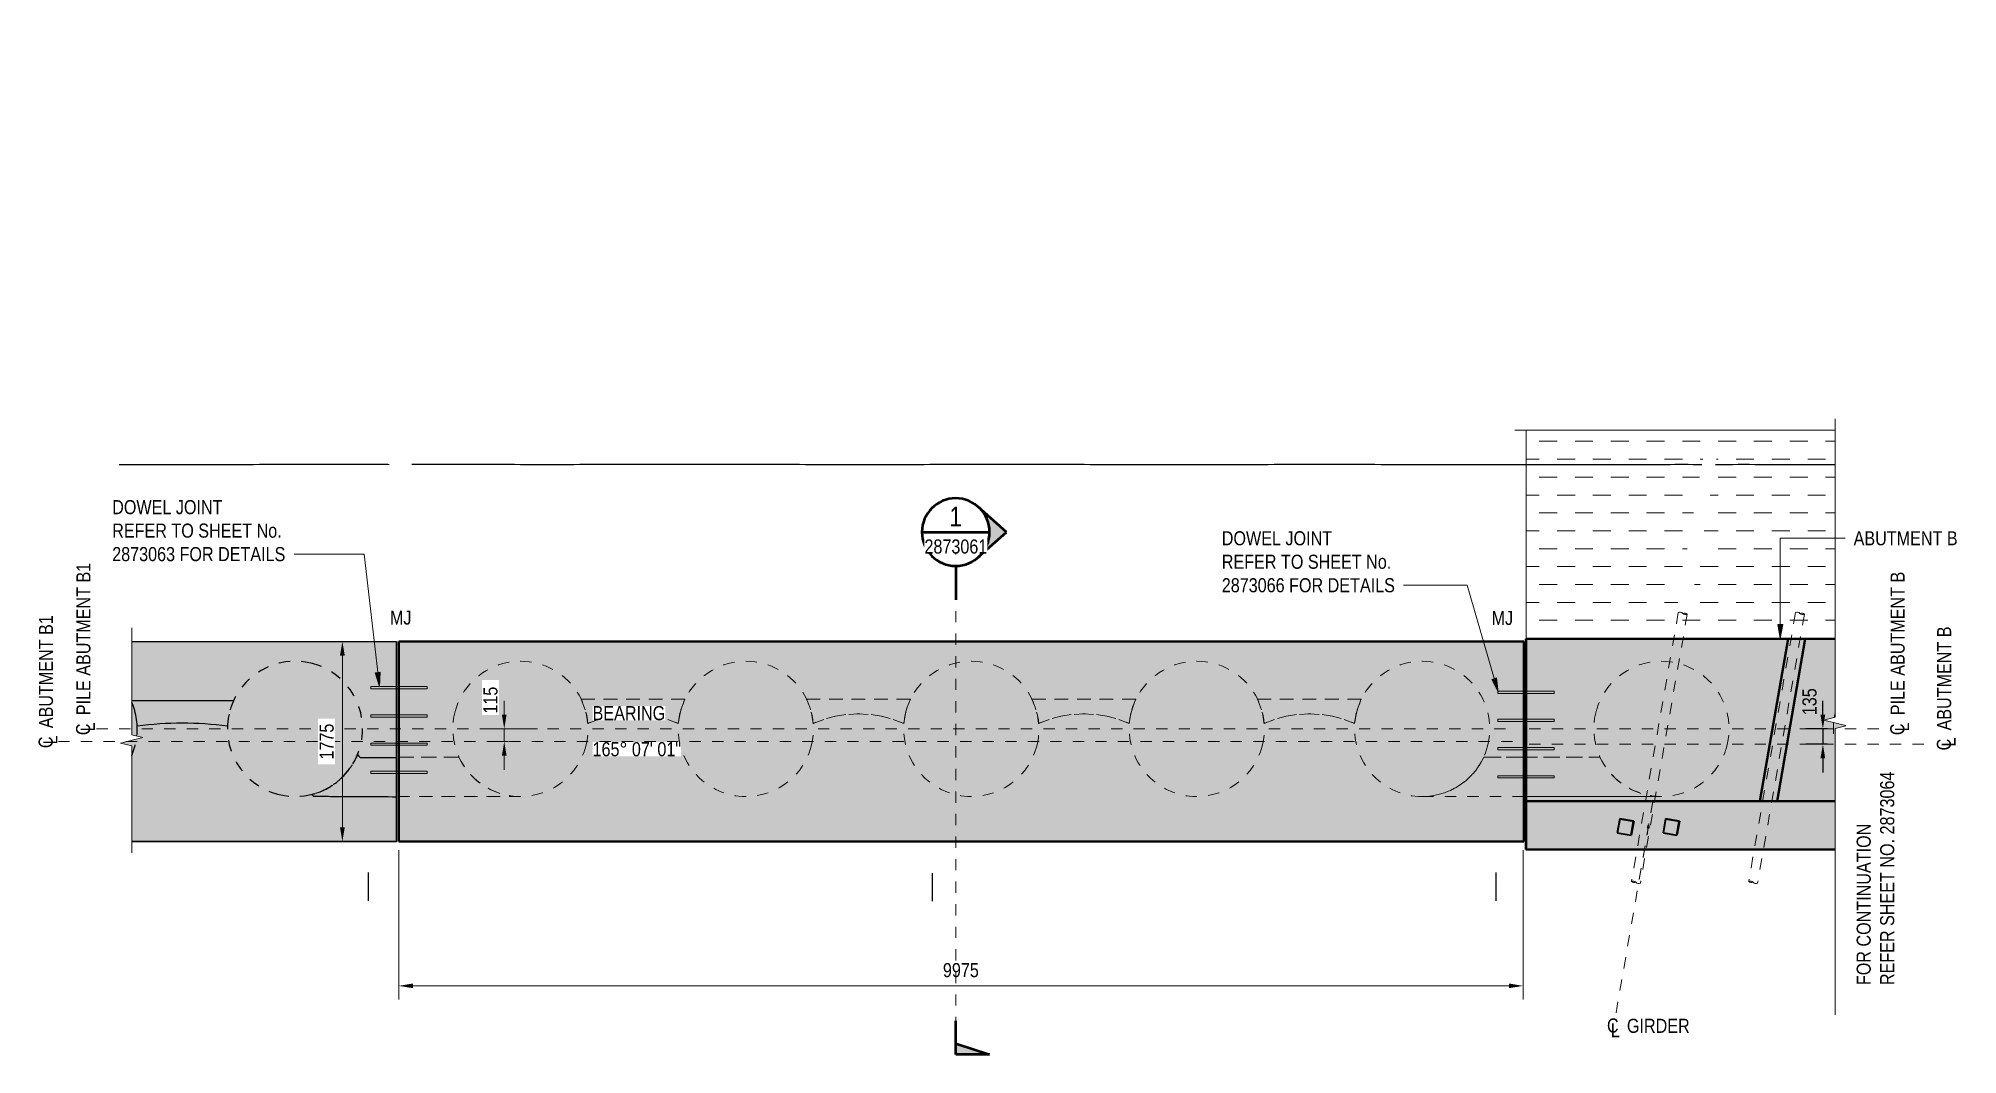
# Model space of a CAD drawing. Header units: metres. Extents: x 0 to 50, y 2 to 551.
# Drawn here: x 2.15 to 19.18, y 542.36 to 551.38 of the extents above.
import ezdxf

# ---------------------------------------------------------------- set-up
doc = ezdxf.new("R2010")
doc.units = ezdxf.units.M
for name, pattern in [('Dot_Section Line', [0.02, 0, -0.02]), ('Hidden', [0.004, 0.003, -0.001]), ('JacobsCenter', [0.015, 0.009, -0.0015, 0.003, -0.0015]), ('JacobsDash', [0.0045, 0.003, -0.0015]), ('JacobsDoubleCenter', [0.0255, 0.015, -0.0015, 0.003, -0.0015, 0.003, -0.0015]), ('JacobsGridLine', [0.0145, 0.01, -0.001, 0.0025, -0.001])]:
    doc.linetypes.add(name, pattern=pattern)
doc.layers.get('Defpoints').update_dxf_attribs({"color": 41})
for name, color, linetype, lineweight in [('A-ANNO-DIMS', 7, 'Continuous', 9), ('A-ANNO-NOTE', 7, 'Continuous', 9), ('A-DETL', 7, 'Continuous', 13), ('A-DETL-GENF', 7, 'Continuous', 9), ('A-GENM', 7, 'Continuous', 35), ('G-ANNO-TEXT', 7, 'Continuous', 9), ('S-BEAM', 7, 'Continuous', 50), ('S-BEAM-HDLN', 7, 'JacobsDash', 18), ('S-FNDN', 7, 'Continuous', 50), ('S-FNDN-HDLN', 7, 'JacobsDash', 18), ('S-GRID', 7, 'Continuous', 9)]:
    doc.layers.add(name, color=color, linetype=linetype, lineweight=lineweight)
doc.layers.add('G-ANNO-SYMB', color=7, linetype='Continuous', lineweight=35, true_color=0x0080ff)
doc.styles.add('Arial Narrow_2', font='ARIALN.TTF', dxfattribs={"height": 0.0025})
doc.styles.add('Arial Narrow_3', font='ARIALN.TTF', dxfattribs={"height": 0.125})
doc.styles.add('Arial Narrow_4', font='ARIALN.TTF', dxfattribs={"height": 0.125})
doc.styles.add('Arial Narrow_5', font='ARIALN.TTF', dxfattribs={"height": 0.175})
doc.dimstyles.new('Dimension_Standard_O__mm_', dxfattribs={"dimscale": 0.3048, "dimtxt": 0.127929, "dimasz": 0.410105, "dimexe": 0.393701, "dimexo": 0.246063, "dimgap": 0.246063, "dimtad": 1, "dimdec": 0, "dimlfac": 1000, "dimzin": 0, "dimdsep": 46, "dimtxsty": 'Arial Narrow_4', "dimsah": 1, "dimcen": 0.09, "dimaunit": 1, "dimadec": 4, "dimazin": 0, "dimtfac": 1, "dimtdec": 4, "dimtix": 1, "dimtmove": 2, "dimatfit": 3, "dimfxl": 1, "dimtvp": 1, "dimtfill": 1, "dimtolj": 1, "dimtzin": 0, "dimlwd": 18, "dimlwe": 18, "dimarcsym": 2})
doc.dimstyles.new('Dimension_Standard_O__mm__1', dxfattribs={"dimscale": 0.3048, "dimtxt": 0.127929, "dimasz": 0.410105, "dimexe": 0.393701, "dimexo": 0.246063, "dimgap": 0.246063, "dimtad": 1, "dimdec": 0, "dimlfac": 1000, "dimzin": 0, "dimdsep": 46, "dimtxsty": 'Arial Narrow_3', "dimsah": 1, "dimcen": 0.09, "dimaunit": 1, "dimadec": 4, "dimazin": 0, "dimtfac": 1, "dimtdec": 4, "dimtix": 1, "dimtmove": 0, "dimatfit": 3, "dimfxl": 1, "dimtvp": 1, "dimtfill": 1, "dimtolj": 1, "dimtzin": 0, "dimlwd": 18, "dimlwe": 18, "dimarcsym": 2})
doc.dimstyles.new('Dimension_Standard_T_REO', dxfattribs={"dimscale": 0.3048, "dimtxt": 0.127929, "dimasz": 0.410105, "dimexe": 0.492126, "dimexo": 0.0625, "dimgap": 0.164042, "dimtad": 1, "dimdec": 0, "dimlfac": 1000, "dimzin": 0, "dimdsep": 46, "dimtxsty": 'Arial Narrow_3', "dimsah": 1, "dimcen": 0.09, "dimaunit": 1, "dimadec": 4, "dimazin": 0, "dimtfac": 1, "dimtdec": 4, "dimtix": 1, "dimtmove": 2, "dimatfit": 3, "dimfxl": 0.492126, "dimfxlon": 1, "dimtvp": 1, "dimtolj": 1, "dimtzin": 0, "dimlwd": 25, "dimlwe": 25, "dimarcsym": 2})

msp = doc.modelspace()

# ---------------------------------------------------------------- texts
at = {"layer": 'G-ANNO-TEXT', "insert": (18.2818, 542.9809), "char_height": 0.125, "attachment_point": 1, "rotation": 90, "style": 'Arial Narrow_3', "bg_fill": 3, "box_fill_scale": 1, "bg_fill_color": 256, "bg_fill_transparency": 0}
msp.add_mtext('FOR CONTINUATION ', dxfattribs=at)

# ---------------------------------------------------------------- blocks, each defined once
blk = doc.blocks.new('Foundations-Piles - Px-1200-66435273-DRG-2873063 - ABUTMENT B1 CONCRETE PLAN')
at = {"layer": 'A-GENM', "color": 253, "linetype": 'Hidden', "lineweight": 25, "true_color": 0xb4b4b3}
for start, end in [(278.9117, 307.7901), (261.6738, 276.1378)]:
    blk.add_arc((0, 0), 0.6, start, end, dxfattribs=at)
blk = doc.blocks.new('Foundations-Piles - Px-1200-66435274-DRG-2873063 - ABUTMENT B1 CONCRETE PLAN')
at = {"layer": 'A-GENM', "color": 253, "linetype": 'Hidden', "lineweight": 25, "true_color": 0xb4b4b3}
for start, end in [(0, 180), (180, 0)]:
    blk.add_arc((0, 0), 0.6, start, end, dxfattribs=at)
blk = doc.blocks.new('Shotcrete Adaptive v1 - 1200 Dia Pile _ 2_000 Spacing-61394367-DRG-2873063 - ABUTMENT B1 CONCRETE PLAN')
at = {"layer": 'A-GENM', "color": 253, "lineweight": 25, "true_color": 0xb4b4b3}
blk.add_line((0.455, 0.25), (-0.449, 0.25), dxfattribs=at)
for centre, radius, start, end in [((-1, 0), 0.6, 20.0818, 23.0203), ((-1, 0), 0.6, 2.2116, 17.5169), ((1, 0), 0.6, 159.3408, 164.0565), ((1, 0), 0.6, 155.3757, 156.2014), ((0, -2.95), 3, 82.3291, 97.6709), ((1, 0), 0.6, 175.3023, 177.7884), ((1, 0), 0.6, 167.3634, 171.9198)]:
    blk.add_arc(centre, radius, start, end, dxfattribs=at)
blk = doc.blocks.new('Top of Pavement - RL A - Top of Pavement - RL A-68818558-DRG-2873063 - ABUTMENT B1 CONCRETE PLAN')
at = {"layer": 'A-GENM', "color": 253, "lineweight": 25, "true_color": 0xa3a3a3}
for points, knots in [([(134.291, 50.428), (134.312, 50.35), (134.369, 50.135), (134.462, 49.785), (134.57, 49.378), (134.679, 48.971), (134.787, 48.564), (134.863, 48.279), (134.903, 48.128), (134.906, 48.114)], [0.33358455, 0.33358455, 0.33358455, 0.33358455, 0.33526012, 0.33815029, 0.34104046, 0.34393064, 0.34682081, 0.34971098, 0.35002024, 0.35002024, 0.35002024, 0.35002024]), ([(134.958, 47.921), (134.973, 47.864), (135.024, 47.672), (135.111, 47.344), (135.219, 46.937), (135.327, 46.53), (135.436, 46.123), (135.544, 45.716), (135.652, 45.309), (135.76, 44.902), (135.868, 44.495), (135.976, 44.088), (136.084, 43.681), (136.193, 43.274), (136.301, 42.867), (136.409, 42.46), (136.517, 42.053), (136.625, 41.646), (136.733, 41.239), (136.841, 40.832), (136.95, 40.425), (137.058, 40.018), (137.166, 39.611), (137.274, 39.204), (137.382, 38.797), (137.49, 38.39), (137.598, 37.983), (137.707, 37.576), (137.806, 37.202), (137.87, 36.963), (137.897, 36.859)], [0.35139297, 0.35139297, 0.35139297, 0.35139297, 0.35260116, 0.35549133, 0.3583815, 0.36127168, 0.36416185, 0.36705202, 0.3699422, 0.37283237, 0.37572254, 0.37861272, 0.38150289, 0.38439306, 0.38728324, 0.39017341, 0.39306358, 0.39595376, 0.39884393, 0.4017341, 0.40462428, 0.40751445, 0.41040462, 0.4132948, 0.41618497, 0.41907514, 0.42196532, 0.42485549, 0.42774566, 0.42994501, 0.42994501, 0.42994501, 0.42994501]), ([(137.928, 36.742), (137.963, 36.613), (138.033, 36.348), (138.124, 36.006), (138.18, 35.793), (138.201, 35.716)], [0.430780997, 0.430780997, 0.430780997, 0.430780997, 0.433526012, 0.436416185, 0.438067095, 0.438067095, 0.438067095, 0.438067095])]:
    blk.add_open_spline(points, degree=3, knots=knots, dxfattribs=at)
blk = doc.blocks.new('T2DPAA-T2D-C3S-RS-M3D-100334_rvt-1-DRG-2873063 - ABUTMENT B1 CONCRETE PLAN')
at = {"layer": 'A-GENM', "lineweight": 5, "true_color": 0xf0f0e3, "transparency": 33554458}
blk.add_hatch(color=7, dxfattribs=at).paths.add_polyline_path([(-1148.192, 544.254), (-1145.843, 544.254), (-1145.843, 546.029), (-1148.192, 546.029), (-1148.192, 545.202), (-1148.092, 545.177), (-1148.292, 545.127), (-1148.192, 545.102), (-1148.192, 544.295)])
at = {"layer": 'A-ANNO-NOTE', "color": 253, "lineweight": 25, "true_color": 0xa3a3a3}
for p, q in [((-1146.09, 543.729), (-1146.09, 543.979)), ((-1146.09, 543.729), (-1146.09, 543.979)), ((-1141.091, 543.975), (-1141.091, 543.725)), ((-1141.091, 543.975), (-1141.091, 543.725)), ((-1136.09, 543.979), (-1136.09, 543.729)), ((-1136.09, 543.979), (-1136.09, 543.729))]:
    blk.add_line(p, q, dxfattribs=at)
at = {"layer": 'A-GENM', "color": 253, "lineweight": 25, "true_color": 0xb4b4b3, "flags": 128}
for points in [[(-1145.843, 546.029), (-1145.843, 545.831), (-1145.843, 545.634), (-1145.843, 545.437), (-1145.843, 545.24), (-1145.843, 545.042), (-1145.843, 544.845), (-1145.843, 544.648), (-1145.843, 544.451), (-1145.843, 544.254)], [(-1146.188, 545.026), (-1146.176, 545.013), (-1146.165, 545.001)], [(-1145.843, 544.999), (-1145.843, 544.929), (-1145.843, 544.859), (-1145.843, 544.789), (-1145.843, 544.719), (-1145.843, 544.649)], [(-1146.575, 544.653), (-1146.585, 544.663), (-1146.595, 544.672)]]:
    blk.add_lwpolyline(points, dxfattribs=at)
at = {"layer": 'A-GENM', "color": 253, "lineweight": 25, "true_color": 0xaeaeae, "flags": 128}
blk.add_lwpolyline([(-1145.843, 544.254), (-1145.843, 544.451), (-1145.843, 544.648), (-1145.843, 544.845), (-1145.843, 545.042), (-1145.843, 545.24), (-1145.843, 545.437), (-1145.843, 545.634), (-1145.843, 545.831), (-1145.843, 546.029)], dxfattribs=at)
at = {"layer": 'A-GENM', "color": 253, "lineweight": 25, "true_color": 0xb4b4b3}
for points, knots in [([(-1148.192, 546.029), (-1148.16, 546.029), (-1147.377, 546.029), (-1146.594, 546.029), (-1145.843, 546.029)], [0.9305138, 0.9305138, 0.9305138, 0.9305138, 0.93333333, 1, 1, 1, 1]), ([(-1146.337, 544.812), (-1146.336, 544.813), (-1146.324, 544.824), (-1146.306, 544.842), (-1146.289, 544.861), (-1146.283, 544.869)], [0.5299649, 0.5299649, 0.5299649, 0.5299649, 0.5384615, 0.6153846, 0.6710741, 0.6710741, 0.6710741, 0.6710741]), ([(-1146.278, 544.874), (-1146.277, 544.876), (-1146.267, 544.888), (-1146.251, 544.909), (-1146.238, 544.93), (-1146.233, 544.938)], [0.6832992, 0.6832992, 0.6832992, 0.6832992, 0.6923077, 0.7692308, 0.8239677, 0.8239677, 0.8239677, 0.8239677]), ([(-1146.229, 544.944), (-1146.228, 544.946), (-1146.22, 544.96), (-1146.207, 544.983), (-1146.197, 545.005), (-1146.193, 545.014)], [0.8366316, 0.8366316, 0.8366316, 0.8366316, 0.8461538, 0.9230769, 0.9768877, 0.9768877, 0.9768877, 0.9768877]), ([(-1146.165, 545.001), (-1146.122, 545.001), (-1146.015, 545), (-1145.907, 545), (-1145.843, 544.999)], [0, 0, 0, 0, 0.4, 1, 1, 1, 1]), ([(-1146.478, 544.715), (-1146.464, 544.722), (-1146.441, 544.735), (-1146.418, 544.749), (-1146.409, 544.755)], [0.2232903, 0.2232903, 0.2232903, 0.2232903, 0.3076923, 0.3653387, 0.3653387, 0.3653387, 0.3653387]), ([(-1146.404, 544.759), (-1146.391, 544.767), (-1146.37, 544.783), (-1146.35, 544.8), (-1146.342, 544.807)], [0.3766285, 0.3766285, 0.3766285, 0.3766285, 0.4615385, 0.5181975, 0.5181975, 0.5181975, 0.5181975]), ([(-1145.843, 544.649), (-1145.941, 544.65), (-1146.136, 544.651), (-1146.38, 544.652), (-1146.526, 544.653), (-1146.575, 544.653)], [0, 0, 0, 0, 0.4, 0.8, 1, 1, 1, 1]), ([(-1145.843, 544.254), (-1146.594, 544.254), (-1147.377, 544.254), (-1148.16, 544.254), (-1148.192, 544.254)], [0, 0, 0, 0, 0.06666667, 0.0694842, 0.0694842, 0.0694842, 0.0694842])]:
    blk.add_open_spline(points, degree=3, knots=knots, dxfattribs=at)
at = {"layer": 'A-GENM', "color": 253, "lineweight": 25, "true_color": 0xaeaeae}
for points, knots in [([(-1148.192, 546.029), (-1148.16, 546.029), (-1147.377, 546.029), (-1146.594, 546.029), (-1145.843, 546.029)], [0.9305138, 0.9305138, 0.9305138, 0.9305138, 0.93333333, 1, 1, 1, 1]), ([(-1148.192, 544.254), (-1148.16, 544.254), (-1147.377, 544.254), (-1146.594, 544.254), (-1145.843, 544.254)], [0.9305158, 0.9305158, 0.9305158, 0.9305158, 0.93333333, 1, 1, 1, 1])]:
    blk.add_open_spline(points, degree=3, knots=knots, dxfattribs=at)
at = {"layer": 'A-GENM', "color": 253, "lineweight": 25, "true_color": 0xb4b4b3}
for points in [[(-1146.19, 545.021), (-1146.189, 545.023), (-1146.189, 545.024), (-1146.188, 545.026)], [(-1146.557, 544.683), (-1146.532, 544.691), (-1146.507, 544.701), (-1146.484, 544.713)], [(-1146.595, 544.672), (-1146.584, 544.675), (-1146.574, 544.678), (-1146.563, 544.681)]]:
    blk.add_open_spline(points, degree=3, dxfattribs=at)
at = {"layer": 'A-GENM', "color": 253, "lineweight": 25, "true_color": 0xa3a3a3}
for name, p, rotation in [('Top of Pavement - RL A - Top of Pavement - RL A-68818558-DRG-2873063 - ABUTMENT B1 CONCRETE PLAN', (-1134.058, 404.862), 75.11694444444424), ('Foundations-Piles - Px-1200-66435274-DRG-2873063 - ABUTMENT B1 CONCRETE PLAN', (-1146.743, 545.254), 75.11694444444424), ('Foundations-Piles - Px-1200-66435273-DRG-2873063 - ABUTMENT B1 CONCRETE PLAN', (-1148.743, 545.254), 75.11694444444424), ('Shotcrete Adaptive v1 - 1200 Dia Pile _ 2_000 Spacing-61394367-DRG-2873063 - ABUTMENT B1 CONCRETE PLAN', (-1147.743, 545.254), 3.49943060736561e-05)]:
    blk.add_blockref(name, p, dxfattribs=dict(at, rotation=rotation))
blk = doc.blocks.new('05_SFO_BPE_Twin_Pedestal_Sq125_CS_BR08-ABUT_B - 525 Wide Pedestal _125L x 125W x20H_-6054781-DRG-2873063 - ABUTMENT B1 CONCRETE PLAN')
at = {"layer": 'S-FNDN', "lineweight": 35}
for p, q in [((-1134.991, 544.456), (-1135.012, 544.333)), ((-1134.868, 544.434), (-1134.991, 544.456)), ((-1134.99, 544.456), (-1134.867, 544.434)), ((-1134.99, 544.456), (-1134.99, 544.456)), ((-1134.889, 544.311), (-1134.868, 544.434)), ((-1134.867, 544.434), (-1134.889, 544.311)), ((-1134.867, 544.434), (-1134.868, 544.434)), ((-1134.585, 544.456), (-1134.606, 544.333)), ((-1134.462, 544.434), (-1134.585, 544.456)), ((-1134.584, 544.456), (-1134.585, 544.456)), ((-1134.584, 544.456), (-1134.461, 544.434)), ((-1134.483, 544.311), (-1134.462, 544.434)), ((-1134.461, 544.434), (-1134.483, 544.311)), ((-1134.461, 544.434), (-1134.462, 544.434)), ((-1135.012, 544.333), (-1134.889, 544.311)), ((-1134.889, 544.311), (-1134.889, 544.311)), ((-1134.606, 544.333), (-1134.483, 544.311)), ((-1134.483, 544.311), (-1134.483, 544.311))]:
    blk.add_line(p, q, dxfattribs=at)
at = {"layer": 'S-FNDN-HDLN', "lineweight": 35}
for p, q in [((-1134.746, 544.385), (-1134.737, 544.383)), ((-1134.737, 544.383), (-1134.739, 544.369)), ((-1134.738, 544.374), (-1134.737, 544.383)), ((-1134.737, 544.383), (-1134.734, 544.399)), ((-1134.727, 544.382), (-1134.737, 544.383))]:
    blk.add_line(p, q, dxfattribs=at)
blk = doc.blocks.new('01_SFO_FRP_Pile_CastInPlace_CS_BR08 - CAST-IN-PLACE PILE - 1200-8661432-DRG-2873063 - ABUTMENT B1 CONCRETE PLAN')
at = {"layer": 'S-FNDN-HDLN', "color": 253, "true_color": 0x9e9e9e}
for start, end in [(90, 270), (270, 90)]:
    blk.add_arc((0, 0), 0.6, start, end, dxfattribs=at)
blk = doc.blocks.new('01_SFO_FRP_Pile_CastInPlace_CS_BR08 - CAST-IN-PLACE PILE - 1200-8661394-DRG-2873063 - ABUTMENT B1 CONCRETE PLAN')
at = {"layer": 'S-FNDN-HDLN', "color": 253, "true_color": 0x9e9e9e}
for start, end in [(99.5655, 117.8296), (91.7598, 95.2108)]:
    blk.add_arc((0, 0), 0.6, start, end, dxfattribs=at)
blk = doc.blocks.new('03_SFR_ACS_Abutment_BR08_Retaining wall CS - ABUTMENT EAST_BR8_1-7988247-DRG-2873063 - ABUTMENT B1 CONCRETE PLAN')
at = {"layer": 'S-BEAM', "lineweight": 40, "true_color": 0xc0c0c0}
blk.add_hatch(color=9, dxfattribs=at).paths.add_polyline_path([(-1145.823, 544.254), (-1135.842, 544.254), (-1135.842, 546.029), (-1145.823, 546.029), (-1145.823, 544.702)])
at = {"layer": 'S-BEAM', "lineweight": 40}
for p, q in [((-1135.842, 546.029), (-1145.823, 546.029)), ((-1145.823, 546.029), (-1145.823, 544.254)), ((-1135.842, 544.254), (-1135.842, 546.029)), ((-1145.823, 544.254), (-1135.842, 544.254))]:
    blk.add_line(p, q, dxfattribs=at)
at = {"layer": 'S-BEAM-HDLN', "linetype": 'Continuous', "lineweight": 40}
blk.add_line((-1135.842, 546.029), (-1135.842, 544.254), dxfattribs=at)
blk = doc.blocks.new('01_SFO_FRP_Pile_CastInPlace_CS_BR08 - CAST-IN-PLACE PILE - 1200-8641665-DRG-2873063 - ABUTMENT B1 CONCRETE PLAN')
at = {"layer": 'S-FNDN-HDLN', "color": 253, "true_color": 0x9e9e9e}
for start, end in [(90, 270), (270, 90)]:
    blk.add_arc((0, 0), 0.6, start, end, dxfattribs=at)
blk = doc.blocks.new('01_SFO_FRP_Pile_CastInPlace_CS_BR08 - CAST-IN-PLACE PILE - 1200-8641633-DRG-2873063 - ABUTMENT B1 CONCRETE PLAN')
at = {"layer": 'S-FNDN-HDLN', "color": 253, "true_color": 0x9e9e9e}
for start, end in [(90, 270), (270, 90)]:
    blk.add_arc((0, 0), 0.6, start, end, dxfattribs=at)
blk = doc.blocks.new('01_SFO_FRP_Pile_CastInPlace_CS_BR08 - CAST-IN-PLACE PILE - 1200-8641593-DRG-2873063 - ABUTMENT B1 CONCRETE PLAN')
at = {"layer": 'S-FNDN-HDLN', "color": 253, "true_color": 0x9e9e9e}
for start, end in [(90, 270), (270, 90)]:
    blk.add_arc((0, 0), 0.6, start, end, dxfattribs=at)
blk = doc.blocks.new('01_SFO_FRP_Pile_CastInPlace_CS_BR08 - CAST-IN-PLACE PILE - 1200-8641556-DRG-2873063 - ABUTMENT B1 CONCRETE PLAN')
at = {"layer": 'S-FNDN-HDLN', "color": 253, "true_color": 0x9e9e9e}
for start, end in [(90, 270), (270, 90)]:
    blk.add_arc((0, 0), 0.6, start, end, dxfattribs=at)
blk = doc.blocks.new('01_SFO_FRP_Pile_CastInPlace_CS_BR08 - CAST-IN-PLACE PILE - 1200-8641505-DRG-2873063 - ABUTMENT B1 CONCRETE PLAN')
at = {"layer": 'S-FNDN-HDLN', "color": 253, "true_color": 0x9e9e9e}
for start, end in [(90, 270), (270, 90)]:
    blk.add_arc((0, 0), 0.6, start, end, dxfattribs=at)
blk = doc.blocks.new('20_SFR_WSC_ShotcreteWall_ArchFlatBack_Datum - ArchWall_PileSize_1200-8655494-DRG-2873063 - ABUTMENT B1 CONCRETE PLAN')
at = {"layer": 'A-DETL', "color": 8, "linetype": 'JacobsDash', "lineweight": 9, "true_color": 0x808080}
for p, q in [((1.461, -0.863), (0.539, -0.863)), ((0.539, -0.863), (1.461, -0.863))]:
    blk.add_line(p, q, dxfattribs=at)
at = {"layer": 'A-DETL', "color": 8, "linetype": 'JacobsDash', "lineweight": 9, "true_color": 0x808080, "flags": 128}
for points in [[(0.598, -0.649), (0.587, -0.723), (0.568, -0.794), (0.539, -0.863)], [(0.539, -0.863), (0.568, -0.794), (0.587, -0.723), (0.598, -0.649)], [(0.598, -0.649), (0.695, -0.686), (0.795, -0.712), (0.897, -0.728), (1, -0.733), (1.103, -0.728), (1.205, -0.712), (1.305, -0.686), (1.402, -0.649)], [(1.402, -0.649), (1.305, -0.686), (1.205, -0.712), (1.103, -0.728), (1, -0.733), (0.897, -0.728), (0.795, -0.712), (0.695, -0.686), (0.598, -0.649)], [(1.402, -0.649), (1.413, -0.723), (1.432, -0.794), (1.461, -0.863)], [(1.461, -0.863), (1.432, -0.794), (1.413, -0.723), (1.402, -0.649)]]:
    blk.add_lwpolyline(points, dxfattribs=at)
blk = doc.blocks.new('20_SFR_WSC_ShotcreteWall_ArchFlatBack_Datum - ArchWall_PileSize_1200-8655628-DRG-2873063 - ABUTMENT B1 CONCRETE PLAN')
at = {"layer": 'A-DETL', "color": 8, "linetype": 'JacobsDash', "lineweight": 9, "true_color": 0x808080}
for p, q in [((1.461, -0.863), (0.539, -0.863)), ((0.539, -0.863), (1.461, -0.863))]:
    blk.add_line(p, q, dxfattribs=at)
at = {"layer": 'A-DETL', "color": 8, "linetype": 'JacobsDash', "lineweight": 9, "true_color": 0x808080, "flags": 128}
for points in [[(0.598, -0.649), (0.587, -0.723), (0.568, -0.794), (0.539, -0.863)], [(0.539, -0.863), (0.568, -0.794), (0.587, -0.723), (0.598, -0.649)], [(0.598, -0.649), (0.695, -0.686), (0.795, -0.712), (0.897, -0.728), (1, -0.733), (1.103, -0.728), (1.205, -0.712), (1.305, -0.686), (1.402, -0.649)], [(1.402, -0.649), (1.305, -0.686), (1.205, -0.712), (1.103, -0.728), (1, -0.733), (0.897, -0.728), (0.795, -0.712), (0.695, -0.686), (0.598, -0.649)], [(1.402, -0.649), (1.413, -0.723), (1.432, -0.794), (1.461, -0.863)], [(1.461, -0.863), (1.432, -0.794), (1.413, -0.723), (1.402, -0.649)]]:
    blk.add_lwpolyline(points, dxfattribs=at)
blk = doc.blocks.new('20_SFR_WSC_ShotcreteWall_ArchFlatBack_Datum - ArchWall_PileSize_1200-8655727-DRG-2873063 - ABUTMENT B1 CONCRETE PLAN')
at = {"layer": 'A-DETL', "color": 8, "linetype": 'JacobsDash', "lineweight": 9, "true_color": 0x808080}
for p, q in [((1.461, -0.863), (0.539, -0.863)), ((0.539, -0.863), (1.461, -0.863))]:
    blk.add_line(p, q, dxfattribs=at)
at = {"layer": 'A-DETL', "color": 8, "linetype": 'JacobsDash', "lineweight": 9, "true_color": 0x808080, "flags": 128}
for points in [[(0.598, -0.649), (0.587, -0.723), (0.568, -0.794), (0.539, -0.863)], [(0.539, -0.863), (0.568, -0.794), (0.587, -0.723), (0.598, -0.649)], [(0.598, -0.649), (0.695, -0.686), (0.795, -0.712), (0.897, -0.728), (1, -0.733), (1.103, -0.728), (1.205, -0.712), (1.305, -0.686), (1.402, -0.649)], [(1.402, -0.649), (1.305, -0.686), (1.205, -0.712), (1.103, -0.728), (1, -0.733), (0.897, -0.728), (0.795, -0.712), (0.695, -0.686), (0.598, -0.649)], [(1.402, -0.649), (1.413, -0.723), (1.432, -0.794), (1.461, -0.863)], [(1.461, -0.863), (1.432, -0.794), (1.413, -0.723), (1.402, -0.649)]]:
    blk.add_lwpolyline(points, dxfattribs=at)
blk = doc.blocks.new('20_SFR_WSC_ShotcreteWall_ArchFlatBack_Datum - ArchWall_PileSize_1200-8655988-DRG-2873063 - ABUTMENT B1 CONCRETE PLAN')
at = {"layer": 'A-DETL', "color": 8, "linetype": 'JacobsDash', "lineweight": 9, "true_color": 0x808080}
for p, q in [((1.461, -0.863), (0.539, -0.863)), ((0.539, -0.863), (1.461, -0.863))]:
    blk.add_line(p, q, dxfattribs=at)
at = {"layer": 'A-DETL', "color": 8, "linetype": 'JacobsDash', "lineweight": 9, "true_color": 0x808080, "flags": 128}
for points in [[(0.598, -0.649), (0.587, -0.723), (0.568, -0.794), (0.539, -0.863)], [(0.539, -0.863), (0.568, -0.794), (0.587, -0.723), (0.598, -0.649)], [(0.598, -0.649), (0.695, -0.686), (0.795, -0.712), (0.897, -0.728), (1, -0.733), (1.103, -0.728), (1.205, -0.712), (1.305, -0.686), (1.402, -0.649)], [(1.402, -0.649), (1.305, -0.686), (1.205, -0.712), (1.103, -0.728), (1, -0.733), (0.897, -0.728), (0.795, -0.712), (0.695, -0.686), (0.598, -0.649)], [(1.402, -0.649), (1.413, -0.723), (1.432, -0.794), (1.461, -0.863)], [(1.461, -0.863), (1.432, -0.794), (1.413, -0.723), (1.402, -0.649)]]:
    blk.add_lwpolyline(points, dxfattribs=at)
blk = doc.blocks.new('CS_DET_Pile-Column_BreakLine - Tubular BreakLine-7808265-DRG-2873063 - ABUTMENT B1 CONCRETE PLAN')
at = {"layer": 'A-DETL-GENF', "lineweight": 18}
for centre, start, end in [((0.02, -0.027), 52.9573, 127.0427), ((0.06, -0.027), 52.9573, 127.0427), ((0.06, 0.026), 232.9573, 307.0427)]:
    blk.add_arc(centre, 0.0332, start, end, dxfattribs=at)
blk = doc.blocks.new('CS_DET_Pile-Column_BreakLine - Tubular BreakLine-7808444-DRG-2873063 - ABUTMENT B1 CONCRETE PLAN')
at = {"layer": 'A-DETL-GENF', "lineweight": 18}
for centre, start, end in [((0.02, -0.027), 52.9573, 127.0427), ((0.06, -0.027), 52.9573, 127.0427), ((0.06, 0.026), 232.9573, 307.0427)]:
    blk.add_arc(centre, 0.0332, start, end, dxfattribs=at)
blk = doc.blocks.new('CS_DET_Pile-Column_BreakLine - Tubular BreakLine-V1-DRG-2873063 - ABUTMENT B1 CONCRETE PLAN')
at = {"layer": 'A-DETL-GENF', "lineweight": 18}
for centre, start, end in [((0.02, -0.027), 52.9573, 127.0427), ((0.06, -0.027), 52.9573, 127.0427), ((0.06, 0.026), 232.9573, 307.0427)]:
    blk.add_arc(centre, 0.0332, start, end, dxfattribs=at)
blk = doc.blocks.new('BREAK LINE - INPUT VIEW SCALE_R13 - Std Break-7808743-DRG-2873063 - ABUTMENT B1 CONCRETE PLAN')
at = {"layer": 'A-DETL-GENF'}
blk.add_line((15.705, 0), (12.862, 0), dxfattribs=at)
blk = doc.blocks.new('BREAK LINE - INPUT VIEW SCALE_R13 - Std Break-8792563-DRG-2873063 - ABUTMENT B1 CONCRETE PLAN')
at = {"layer": 'A-DETL-GENF'}
for p, q in [((0.849, 0), (-0.1, 0)), ((0.874, 0.1), (0.849, 0)), ((0.924, -0.1), (0.874, 0.1)), ((0.949, 0), (0.924, -0.1)), ((1.898, 0), (0.949, 0))]:
    blk.add_line(p, q, dxfattribs=at)
blk = doc.blocks.new('BREAK LINE - INPUT VIEW SCALE_R13 - Std Break-8008582-DRG-2873063 - ABUTMENT B1 CONCRETE PLAN')
at = {"layer": 'A-DETL-GENF'}
for p, q in [((-0.1, 0), (2.547, 0)), ((2.547, 0), (2.572, -0.1)), ((2.572, -0.1), (2.621, 0.095)), ((2.623, 0.095), (2.647, 0)), ((2.647, 0), (5.188, 0))]:
    blk.add_line(p, q, dxfattribs=at)
blk = doc.blocks.new('CS_Annot_Centreline Symbol2 - CS_Annot_Centreline Symbol-5074296-DRG-2873063 - ABUTMENT B1 CONCRETE PLAN')
at = {"layer": 'A-ANNO-NOTE', "char_height": 0.0025, "attachment_point": 1, "style": 'Arial Narrow_2'}
for s, insert, width in [('C  ', (-0.00109, 0.00476), 0.0044093), ('L', (-0.00041, 0.00392), 0.0019241)]:
    blk.add_mtext(s, dxfattribs=dict(at, insert=insert, width=width))
blk = doc.blocks.new('DIMBLOCK1-DRG-2873063 - ABUTMENT B1 CONCRETE PLAN')
at = {"layer": 'A-ANNO-DIMS', "color": 0, "lineweight": 25, "transparency": 16777216}
for p, q in [((17.982, 545.379), (17.982, 545.504)), ((18.023, 545.254), (17.832, 545.254)), ((17.982, 545.254), (17.982, 545.118)), ((18.023, 545.118), (17.832, 545.118)), ((17.982, 544.993), (17.982, 544.868))]:
    blk.add_line(p, q, dxfattribs=at)
at = {"layer": 'A-ANNO-DIMS', "color": 0, "transparency": 16777216}
for points in [[(17.961, 545.379), (18.003, 545.379), (17.982, 545.254)], [(17.961, 544.993), (18.003, 544.993), (17.982, 545.118)]]:
    blk.add_solid(points, dxfattribs=at)
at = {"layer": 'Defpoints', "color": 0, "transparency": 16777216}
for p in [(18.132, 545.254), (17.982, 545.118), (18.132, 545.118)]:
    blk.add_point(p, dxfattribs=at)
at = {"layer": 'A-ANNO-DIMS', "color": 0, "lineweight": 25, "transparency": 16777216, "insert": (17.801, 545.375), "char_height": 0.125, "width": 0.2851, "attachment_point": 1, "rotation": 90, "line_spacing_factor": 0.974696, "style": 'Arial Narrow_3'}
blk.add_mtext('\\A1;135', dxfattribs=at)
blk = doc.blocks.new('DIMBLOCK2-DRG-2873063 - ABUTMENT B1 CONCRETE PLAN')
at = {"layer": 'A-ANNO-DIMS', "color": 0, "lineweight": 18, "transparency": 16777216}
for p, q in [((6.284, 545.379), (6.284, 545.504)), ((6.504, 545.254), (6.164, 545.254)), ((6.284, 545.141), (6.284, 545.254)), ((6.323, 545.141), (6.164, 545.141)), ((6.284, 545.016), (6.284, 544.891))]:
    blk.add_line(p, q, dxfattribs=at)
at = {"layer": 'A-ANNO-DIMS', "color": 0, "transparency": 16777216}
blk.add_solid([(6.263, 545.016), (6.305, 545.016), (6.284, 545.141)], dxfattribs=at)
at = {"layer": 'Defpoints', "color": 0, "transparency": 16777216}
for p in [(6.284, 545.254), (6.579, 545.254), (6.398, 545.141)]:
    blk.add_point(p, dxfattribs=at)
at = {"layer": 'A-ANNO-DIMS', "color": 0, "lineweight": 18, "transparency": 16777216, "insert": (6.099, 545.389), "char_height": 0.125, "width": 0.2851, "attachment_point": 1, "rotation": 90, "line_spacing_factor": 0.974696, "style": 'Arial Narrow_4', "bg_fill": 3, "box_fill_scale": 1.1, "bg_fill_color": 256, "bg_fill_true_color": 13158600, "bg_fill_transparency": 0}
blk.add_mtext('\\A1;\u200c115', dxfattribs=at)
at = {"layer": 'A-ANNO-DIMS', "color": 0, "transparency": 16777216}
blk.add_solid([(6.263, 545.379), (6.305, 545.379), (6.284, 545.254)], dxfattribs=at)
blk = doc.blocks.new('DIMBLOCK3-DRG-2873063 - ABUTMENT B1 CONCRETE PLAN')
at = {"layer": 'A-ANNO-DIMS', "color": 0, "lineweight": 18, "transparency": 16777216}
for p, q in [((5.273, 546.029), (4.728, 546.029)), ((4.848, 545.904), (4.848, 544.379)), ((5.273, 544.254), (4.728, 544.254))]:
    blk.add_line(p, q, dxfattribs=at)
at = {"layer": 'A-ANNO-DIMS', "color": 0, "transparency": 16777216}
for points in [[(4.827, 545.904), (4.869, 545.904), (4.848, 546.029)], [(4.827, 544.379), (4.869, 544.379), (4.848, 544.254)]]:
    blk.add_solid(points, dxfattribs=at)
at = {"layer": 'Defpoints', "color": 0, "transparency": 16777216}
for p in [(5.348, 546.029), (4.848, 544.254), (5.348, 544.254)]:
    blk.add_point(p, dxfattribs=at)
at = {"layer": 'A-ANNO-DIMS', "color": 0, "lineweight": 18, "transparency": 16777216, "insert": (4.709, 545.141), "char_height": 0.125, "width": 0.38013, "attachment_point": 5, "rotation": 90, "style": 'Arial Narrow_3', "bg_fill": 3, "box_fill_scale": 1.1, "bg_fill_color": 256, "bg_fill_true_color": 13158600, "bg_fill_transparency": 0}
blk.add_mtext('\\A1;1775', dxfattribs=at)
blk = doc.blocks.new('DIMBLOCK4-DRG-2873063 - ABUTMENT B1 CONCRETE PLAN')
at = {"layer": 'A-ANNO-DIMS', "color": 0, "lineweight": 18, "transparency": 16777216}
for p, q in [((5.348, 544.179), (5.348, 542.854)), ((15.323, 544.179), (15.323, 542.854)), ((15.198, 542.974), (5.473, 542.974))]:
    blk.add_line(p, q, dxfattribs=at)
at = {"layer": 'A-ANNO-DIMS', "color": 0, "transparency": 16777216}
for points in [[(5.473, 542.995), (5.473, 542.954), (5.348, 542.974)], [(15.198, 542.995), (15.198, 542.954), (15.323, 542.974)]]:
    blk.add_solid(points, dxfattribs=at)
at = {"layer": 'Defpoints', "color": 0, "transparency": 16777216}
for p in [(5.348, 544.254), (15.323, 544.254), (5.348, 542.974)]:
    blk.add_point(p, dxfattribs=at)
at = {"layer": 'A-ANNO-DIMS', "color": 0, "lineweight": 18, "transparency": 16777216, "insert": (10.335, 543.113), "char_height": 0.125, "width": 0.38013, "attachment_point": 5, "style": 'Arial Narrow_3', "bg_fill": 3, "box_fill_scale": 1.1, "bg_fill_color": 256, "bg_fill_true_color": 13158600, "bg_fill_transparency": 0}
blk.add_mtext('\\A1;9975', dxfattribs=at)
blk = doc.blocks.new('Section - sectionTail-4870194-DRG-2873063 - ABUTMENT B1 CONCRETE PLAN')
at = {"layer": 'G-ANNO-SYMB', "lineweight": 9}
blk.add_hatch(color=7, dxfattribs=at).paths.add_polyline_path([(-0.006, 0.006), (-0.004, 0), (-0.006, 0)])
at = {"layer": 'G-ANNO-SYMB', "color": 7, "lineweight": 50}
for p, q in [((-0.006, 0.006), (-0.006, 0)), ((-0.004, 0), (-0.006, 0.006)), ((-0.006, 0), (-0.004, 0)), ((-0.006, 0), (0, 0))]:
    blk.add_line(p, q, dxfattribs=at)
blk = doc.blocks.new('Section - SectionHead-4898858-DRG-2873063 - ABUTMENT B1 CONCRETE PLAN')
at = {"layer": 'G-ANNO-SYMB', "lineweight": 9}
h = blk.add_hatch(color=7, dxfattribs=at)
edge = h.paths.add_edge_path()
edge.add_line((-0.002, 0.009), (0.00247, 0.004))
edge.add_arc((-0.002, 0), 0.006, 41.8277, 138.1723)
edge.add_line((-0.00647, 0.004), (-0.002, 0.009))
at = {"layer": 'G-ANNO-SYMB', "color": 7, "lineweight": 50}
for p, q in [((-0.002, 0.009), (-0.00647, 0.004)), ((0.00247, 0.004), (-0.002, 0.009)), ((0.004, 0), (0.01, 0))]:
    blk.add_line(p, q, dxfattribs=at)
for start, end in [(360, 180), (180, 360)]:
    blk.add_arc((-0.002, 0), 0.006, start, end, dxfattribs=at)

# ---------------------------------------------------------------- dimensions: what is measured, and where the dimension line sits
at = {"layer": 'A-ANNO-DIMS', "lineweight": 25}
dim = msp.add_linear_dim(base=(17.9823, 545.1185), p1=(18.1323, 545.2536), p2=(18.1323, 545.1185), angle=270.00004, dimstyle='Dimension_Standard_T_REO', override={"dimpost": '<>', "dimfxl": 0.135129}, dxfattribs=at)
dim.commit()
dim.dimension.update_dxf_attribs({"geometry": 'DIMBLOCK1-DRG-2873063 - ABUTMENT B1 CONCRETE PLAN', "text_midpoint": (17.8847, 545.5177), "dimtype": 160, "text_rotation": 90})

# ---------------------------------------------------------------- hatches: boundary and pattern name
at = {"layer": 'A-DETL-GENF'}
h = msp.add_hatch(dxfattribs=at)
h.set_pattern_fill('FP_1', color=256, style=0, pattern_type=2)
h.set_pattern_definition([(0, (-142.49019, -635.677), (0.15875, 0.15875), [0.15875, -0.15875])])
h.paths.add_polyline_path([(15.3491, 546.0536), (18.092, 546.0536), (18.092, 547.9038), (15.3491, 547.9038), (15.3491, 546.0536)])
h.paths.add_polyline_path([(16.7621, 546.2679), (16.7537, 546.2694), (16.7459, 546.273), (16.7327, 546.2839), (16.7249, 546.2875), (16.7165, 546.2889), (16.708, 546.2882), (16.6999, 546.2853), (16.6802, 546.2889), (16.9207, 547.6692), (17.0389, 547.6486), (16.7984, 546.2681), (16.7787, 546.2716), (16.7707, 546.2687), (16.7644, 546.2681)])
at = {"layer": 'A-DETL-GENF', "true_color": 0xc0c0c0}
h = msp.add_hatch(color=9, dxfattribs=at)
h.paths.add_polyline_path([(16.2822, 544.3112), (16.3032, 544.4344), (16.1801, 544.4558), (16.1586, 544.3326), (16.2817, 544.3112)])
h.paths.add_polyline_path([(16.6881, 544.3112), (16.7091, 544.4344), (16.586, 544.4558), (16.5645, 544.3326), (16.6877, 544.3112)])
at = {"layer": 'G-ANNO-TEXT'}
for points in [[(17.6043, 546.055), (17.6264, 546.18), (17.5823, 546.18)], [(5.1762, 545.6292), (5.1839, 545.7559), (5.1401, 545.7509)], [(15.1003, 545.5791), (15.0867, 545.7053), (15.0444, 545.6931)]]:
    msp.add_hatch(color=256, dxfattribs=at).paths.add_polyline_path(points)
at = {"layer": 'S-BEAM', "true_color": 0xc0c0c0}
msp.add_hatch(color=9, dxfattribs=at).paths.add_polyline_path([(15.3484, 544.6136), (18.092, 544.6136), (18.092, 545.2569), (18.1867, 545.2805), (18.1867, 545.2832), (17.992, 545.3319), (18.092, 545.3569), (18.092, 546.0536), (15.3484, 546.0536), (15.3484, 545.3639)])
at = {"layer": 'S-BEAM', "lineweight": 5, "true_color": 0xc0c0c0}
h = msp.add_hatch(color=9, dxfattribs=at)
h.paths.add_polyline_path([(15.3484, 544.1836), (18.092, 544.1836), (18.092, 544.6136), (15.3484, 544.6136)])
h.paths.add_polyline_path([(15.3484, 544.1836), (15.3484, 544.1836), (15.3484, 544.6136)])
h.paths.add_polyline_path([(16.2817, 544.3112), (16.1586, 544.3326), (16.1805, 544.4558), (16.3036, 544.4343), (16.2822, 544.3112)])
h.paths.add_polyline_path([(16.6877, 544.3112), (16.5645, 544.3326), (16.5864, 544.4558), (16.7095, 544.4343), (16.6881, 544.3112)])

# ---------------------------------------------------------------- linework, layer by layer
at = {"layer": 'A-DETL', "lineweight": 18}
for p, q in [((15.3491, 547.9038), (15.3491, 546.0535)), ((15.3491, 546.0535), (18.092, 546.0535)), ((5.0991, 545.6285), (5.5991, 545.6285)), ((5.0991, 545.6085), (5.0991, 545.6285)), ((5.5991, 545.6085), (5.0991, 545.6085)), ((5.5991, 545.6285), (5.5991, 545.6085)), ((15.0991, 545.5885), (15.5991, 545.5885)), ((15.0991, 545.5685), (15.0991, 545.5885)), ((15.5991, 545.5685), (15.0991, 545.5685)), ((15.5991, 545.5885), (15.5991, 545.5685)), ((5.0991, 545.3785), (5.5991, 545.3785)), ((5.0991, 545.3585), (5.0991, 545.3785)), ((5.5991, 545.3785), (5.5991, 545.3585)), ((5.5991, 545.3585), (5.0991, 545.3585)), ((15.0991, 545.3385), (15.5991, 545.3385)), ((15.0991, 545.3185), (15.0991, 545.3385)), ((15.5991, 545.3185), (15.0991, 545.3185)), ((15.5991, 545.3385), (15.5991, 545.3185)), ((5.0991, 545.1285), (5.5991, 545.1285)), ((5.0991, 545.1085), (5.0991, 545.1285)), ((5.5991, 545.1085), (5.0991, 545.1085)), ((5.5991, 545.1285), (5.5991, 545.1085)), ((15.0991, 545.0885), (15.5991, 545.0885)), ((15.0991, 545.0685), (15.0991, 545.0885)), ((15.5991, 545.0685), (15.0991, 545.0685)), ((15.5991, 545.0885), (15.5991, 545.0685)), ((5.0991, 544.8785), (5.5991, 544.8785)), ((5.0991, 544.8585), (5.0991, 544.8785)), ((5.5991, 544.8585), (5.0991, 544.8585)), ((5.5991, 544.8785), (5.5991, 544.8585)), ((15.0991, 544.8385), (15.5991, 544.8385)), ((15.0991, 544.8185), (15.0991, 544.8385)), ((15.5991, 544.8185), (15.0991, 544.8185)), ((15.5991, 544.8385), (15.5991, 544.8185))]:
    msp.add_line(p, q, dxfattribs=at)
at = {"layer": 'A-DETL', "color": 164, "linetype": 'JacobsDash', "lineweight": 9, "true_color": 0x002699}
for p, q in [((16.6999, 546.2853), (16.2843, 543.8997)), ((16.7787, 546.2716), (16.3631, 543.886))]:
    msp.add_line(p, q, dxfattribs=at)
at = {"layer": 'A-DETL', "color": 16, "linetype": 'JacobsDoubleCenter', "lineweight": 9, "true_color": 0x7f0000}
for p, q in [((17.7399, 546.2853), (17.3243, 543.8997)), ((17.8187, 546.2716), (17.4031, 543.886))]:
    msp.add_line(p, q, dxfattribs=at)
at = {"layer": 'A-DETL', "lineweight": 35}
for p, q in [((18.092, 546.0535), (15.3491, 546.0535)), ((15.3491, 546.0535), (15.3491, 544.6135)), ((18.092, 544.6136), (15.3491, 544.6136)), ((15.3491, 544.6136), (15.3491, 544.1835)), ((15.3491, 544.6135), (18.092, 544.6136)), ((15.3491, 544.1835), (18.092, 544.1835))]:
    msp.add_line(p, q, dxfattribs=at)
at = {"layer": 'A-DETL', "linetype": 'JacobsCenter'}
for p, q in [((6.5791, 545.2536), (6.5691, 545.2536)), ((6.3981, 545.1411), (6.3881, 545.1411))]:
    msp.add_line(p, q, dxfattribs=at)
at = {"layer": 'A-DETL', "color": 8, "linetype": 'JacobsDash', "lineweight": 9, "true_color": 0x808080}
for p, q in [((5.3474, 544.6536), (5.348, 545.0036)), ((5.348, 545.0036), (5.3474, 544.6536)), ((5.348, 545.0036), (5.8823, 545.0036)), ((5.8823, 545.0036), (5.348, 545.0036)), ((15.3291, 545.0036), (14.9732, 545.0036)), ((14.9732, 545.0036), (15.3291, 545.0036)), ((15.3291, 545.0036), (15.3291, 544.6536)), ((15.3291, 544.6536), (15.3291, 545.0036)), ((15.3485, 544.6536), (15.3492, 545.0036)), ((15.3492, 545.0036), (15.3485, 544.6536)), ((15.3492, 545.0036), (16.0049, 545.0036)), ((16.0049, 545.0036), (15.3492, 545.0036)), ((6.4277, 544.6536), (5.3474, 544.6536)), ((5.3474, 544.6536), (6.4277, 544.6536)), ((14.4278, 544.6536), (15.3291, 544.6536)), ((15.3291, 544.6536), (14.4278, 544.6536)), ((16.5503, 544.6536), (15.3485, 544.6536)), ((15.3485, 544.6536), (16.5503, 544.6536))]:
    msp.add_line(p, q, dxfattribs=at)
at = {"layer": 'A-DETL', "linetype": 'JacobsCenter', "lineweight": 18}
for p, q in [((16.4732, 544.6067), (16.1438, 542.7162)), ((16.4739, 544.6106), (16.347, 543.8824))]:
    msp.add_line(p, q, dxfattribs=at)
at = {"layer": 'A-DETL', "color": 8, "linetype": 'JacobsDash', "lineweight": 9, "true_color": 0x808080, "flags": 128}
for points in [[(6.4277, 544.6536), (6.385, 544.6551), (6.3425, 544.6597), (6.3004, 544.6673), (6.2589, 544.6778), (6.2183, 544.6913), (6.1788, 544.7077), (6.1405, 544.7268), (6.1037, 544.7486), (6.0685, 544.773), (6.0352, 544.7998), (6.0039, 544.8289), (5.9747, 544.8602), (5.9478, 544.8935), (5.9234, 544.9286), (5.9015, 544.9654), (5.8823, 545.0036)], [(16.5503, 544.6536), (16.4651, 544.6597), (16.3815, 544.6779), (16.3014, 544.7077), (16.2263, 544.7486), (16.1578, 544.7998), (16.0973, 544.8602), (16.046, 544.9286), (16.0049, 545.0036)]]:
    msp.add_lwpolyline(points, dxfattribs=at)
at = {"layer": 'A-DETL', "color": 8, "linetype": 'JacobsDash', "lineweight": 9, "true_color": 0x808080}
for centre, start, end in [((6.4277, 545.2536), 204.62435, 270.00004), ((14.4278, 545.2536), 270.00004, 335.37572), ((14.4278, 545.2536), 270.00004, 335.37572), ((16.5503, 545.2536), 204.62435, 270.00004)]:
    msp.add_arc(centre, 0.6, start, end, dxfattribs=at)
at = {"layer": 'G-ANNO-SYMB', "color": 7, "lineweight": 50}
msp.add_line((9.9897, 546.9991), (10.5897, 546.9991), dxfattribs=at)
at = {"layer": 'G-ANNO-TEXT'}
for p, q in [((17.6043, 546.9447), (18.18, 546.9447)), ((17.6043, 546.055), (17.6043, 546.9447)), ((4.7002, 546.804), (4.4188, 546.804)), ((5.0413, 546.804), (4.7002, 546.804)), ((5.1762, 545.6292), (5.0413, 546.804)), ((14.4848, 546.528), (14.2626, 546.528)), ((14.826, 546.528), (14.4848, 546.528)), ((17.6264, 546.18), (17.5823, 546.18)), ((17.5823, 546.18), (17.6043, 546.055)), ((17.6043, 546.055), (17.6264, 546.18)), ((5.1839, 545.7559), (5.1401, 545.7509)), ((5.1401, 545.7509), (5.1762, 545.6292)), ((5.1762, 545.6292), (5.1839, 545.7559)), ((15.0867, 545.7053), (15.0444, 545.6931)), ((15.1003, 545.5791), (15.0867, 545.7053)), ((15.0444, 545.6931), (15.1003, 545.5791))]:
    msp.add_line(p, q, dxfattribs=at)
at = {"layer": 'S-BEAM', "lineweight": 40}
for p, q in [((15.3484, 546.0536), (15.3484, 544.6136)), ((18.092, 546.0536), (15.3484, 546.0536)), ((15.3484, 544.6136), (18.092, 544.6136)), ((15.3484, 544.6136), (15.3484, 544.1836)), ((18.092, 544.1836), (15.3484, 544.1836))]:
    msp.add_line(p, q, dxfattribs=at)
at = {"layer": 'S-BEAM-HDLN', "linetype": 'Continuous', "lineweight": 40}
for p, q in [((17.4235, 544.6136), (17.6744, 546.0536)), ((17.8266, 546.0536), (17.5757, 544.6136))]:
    msp.add_line(p, q, dxfattribs=at)
at = {"layer": 'S-GRID', "linetype": 'JacobsGridLine', "lineweight": 18}
for p, q in [((15.1675, 545.2536), (2.6457, 545.2536)), ((15.3775, 545.2536), (18.5553, 545.2536)), ((2.3281, 545.1411), (15.3293, 545.1411)), ((15.3775, 545.1185), (18.9681, 545.1185))]:
    msp.add_line(p, q, dxfattribs=at)

# ---------------------------------------------------------------- block references
at = {"lineweight": 5}
msp.add_blockref('T2DPAA-T2D-C3S-RS-M3D-100334_rvt-1-DRG-2873063 - ABUTMENT B1 CONCRETE PLAN', (1151.1708, 0), dxfattribs=at)
at = {"layer": 'A-ANNO-NOTE', "xscale": 50.00000000000001, "yscale": 50.00000000000001, "zscale": 50.00000000000001, "rotation": 90.00000000000674}
for p in [(2.7231, 545.2523), (18.8181, 545.2523), (2.391, 545.1372), (19.231, 545.1172)]:
    msp.add_blockref('CS_Annot_Centreline Symbol2 - CS_Annot_Centreline Symbol-5074296-DRG-2873063 - ABUTMENT B1 CONCRETE PLAN', p, dxfattribs=at)
at = {"layer": 'A-ANNO-NOTE', "xscale": 50, "yscale": 50, "zscale": 50}
msp.add_blockref('CS_Annot_Centreline Symbol2 - CS_Annot_Centreline Symbol-5074296-DRG-2873063 - ABUTMENT B1 CONCRETE PLAN', (16.1215, 542.447), dxfattribs=at)
at = {"layer": 'A-DETL', "color": 8, "linetype": 'JacobsDash', "lineweight": 9, "true_color": 0x808080, "rotation": 180.0000349943061}
for name, p in [('20_SFR_WSC_ShotcreteWall_ArchFlatBack_Datum - ArchWall_PileSize_1200-8655494-DRG-2873063 - ABUTMENT B1 CONCRETE PLAN', (8.4263, 544.6536)), ('20_SFR_WSC_ShotcreteWall_ArchFlatBack_Datum - ArchWall_PileSize_1200-8655628-DRG-2873063 - ABUTMENT B1 CONCRETE PLAN', (10.4263, 544.6536)), ('20_SFR_WSC_ShotcreteWall_ArchFlatBack_Datum - ArchWall_PileSize_1200-8655727-DRG-2873063 - ABUTMENT B1 CONCRETE PLAN', (12.4263, 544.6536)), ('20_SFR_WSC_ShotcreteWall_ArchFlatBack_Datum - ArchWall_PileSize_1200-8655988-DRG-2873063 - ABUTMENT B1 CONCRETE PLAN', (14.4263, 544.6536))]:
    msp.add_blockref(name, p, dxfattribs=at)
at = {"layer": 'A-DETL-GENF'}
for name, p, rotation in [('BREAK LINE - INPUT VIEW SCALE_R13 - Std Break-8008582-DRG-2873063 - ABUTMENT B1 CONCRETE PLAN', (18.092, 547.9038), 270.000000000004), ('BREAK LINE - INPUT VIEW SCALE_R13 - Std Break-7808743-DRG-2873063 - ABUTMENT B1 CONCRETE PLAN', (30.954, 547.9038), 180), ('CS_DET_Pile-Column_BreakLine - Tubular BreakLine-V1-DRG-2873063 - ABUTMENT B1 CONCRETE PLAN', (16.6999, 546.2855), 350.1172754234934), ('CS_DET_Pile-Column_BreakLine - Tubular BreakLine-7808265-DRG-2873063 - ABUTMENT B1 CONCRETE PLAN', (17.7399, 546.2855), 350.1172754235126), ('BREAK LINE - INPUT VIEW SCALE_R13 - Std Break-8792563-DRG-2873063 - ABUTMENT B1 CONCRETE PLAN', (2.9791, 546.0513), 270.0000000000018), ('CS_DET_Pile-Column_BreakLine - Tubular BreakLine-7808444-DRG-2873063 - ABUTMENT B1 CONCRETE PLAN', (16.3631, 543.8858), 170.1172754234935), ('CS_DET_Pile-Column_BreakLine - Tubular BreakLine-7808444-DRG-2873063 - ABUTMENT B1 CONCRETE PLAN', (17.4031, 543.8858), 170.1172754234935)]:
    msp.add_blockref(name, p, dxfattribs=dict(at, rotation=rotation))
at = {"layer": 'G-ANNO-SYMB', "color": 7, "lineweight": 50, "xscale": 49.99999999999997, "yscale": 49.99999999999997, "zscale": 49.99999999999997, "rotation": 269.9999999999986}
msp.add_blockref('Section - SectionHead-4898858-DRG-2873063 - ABUTMENT B1 CONCRETE PLAN', (10.2897, 546.8991), dxfattribs=at)
at = {"layer": 'G-ANNO-SYMB', "color": 7, "lineweight": 50, "extrusion": (0, 0, -1), "xscale": 49.99999999999998, "yscale": 49.99999999999998, "zscale": 49.99999999999998, "rotation": 90.00000000000165}
msp.add_blockref('Section - sectionTail-4870194-DRG-2873063 - ABUTMENT B1 CONCRETE PLAN', (-10.2897, 542.6644), dxfattribs=at)
at = {"layer": 'S-BEAM-HDLN', "linetype": 'Continuous', "lineweight": 40}
msp.add_blockref('03_SFR_ACS_Abutment_BR08_Retaining wall CS - ABUTMENT EAST_BR8_1-7988247-DRG-2873063 - ABUTMENT B1 CONCRETE PLAN', (1151.1708, 0), dxfattribs=at)
at = {"layer": 'S-FNDN', "lineweight": 35}
msp.add_blockref('05_SFO_BPE_Twin_Pedestal_Sq125_CS_BR08-ABUT_B - 525 Wide Pedestal _125L x 125W x20H_-6054781-DRG-2873063 - ABUTMENT B1 CONCRETE PLAN', (1151.1708, 0), dxfattribs=at)
at = {"layer": 'S-FNDN-HDLN', "color": 253, "true_color": 0x9e9e9e}
for name, p, rotation in [('01_SFO_FRP_Pile_CastInPlace_CS_BR08 - CAST-IN-PLACE PILE - 1200-8641505-DRG-2873063 - ABUTMENT B1 CONCRETE PLAN', (6.4277, 545.2536), 75.11694444444424), ('01_SFO_FRP_Pile_CastInPlace_CS_BR08 - CAST-IN-PLACE PILE - 1200-8641556-DRG-2873063 - ABUTMENT B1 CONCRETE PLAN', (8.4277, 545.2536), 75.11694444444424), ('01_SFO_FRP_Pile_CastInPlace_CS_BR08 - CAST-IN-PLACE PILE - 1200-8641593-DRG-2873063 - ABUTMENT B1 CONCRETE PLAN', (10.4277, 545.2536), 75.11694444444424), ('01_SFO_FRP_Pile_CastInPlace_CS_BR08 - CAST-IN-PLACE PILE - 1200-8641633-DRG-2873063 - ABUTMENT B1 CONCRETE PLAN', (12.4277, 545.2536), 75.11694444444424), ('01_SFO_FRP_Pile_CastInPlace_CS_BR08 - CAST-IN-PLACE PILE - 1200-8641665-DRG-2873063 - ABUTMENT B1 CONCRETE PLAN', (14.4277, 545.2536), 75.11694444444424), ('01_SFO_FRP_Pile_CastInPlace_CS_BR08 - CAST-IN-PLACE PILE - 1200-8661432-DRG-2873063 - ABUTMENT B1 CONCRETE PLAN', (16.5503, 545.2536), 75.11694444444343), ('01_SFO_FRP_Pile_CastInPlace_CS_BR08 - CAST-IN-PLACE PILE - 1200-8661394-DRG-2873063 - ABUTMENT B1 CONCRETE PLAN', (18.6753, 545.2546), 75.11694444444343)]:
    msp.add_blockref(name, p, dxfattribs=dict(at, rotation=rotation))

msp.set_redraw_order([(e.dxf.handle, doc.entitydb.next_handle()) for e in msp.query("TEXT MTEXT ATTDEF DIMENSION ARC_DIMENSION")])  # texts and dimensions are drawn at this point

# ---------------------------------------------------------------- next in the draw order: texts
at = {"layer": 'A-ANNO-NOTE', "char_height": 0.125, "attachment_point": 1, "rotation": 90, "style": 'Arial Narrow_3', "bg_fill": 3, "box_fill_scale": 1, "bg_fill_color": 256, "bg_fill_true_color": 13158600, "bg_fill_transparency": 0}
for s, insert in [('PILE ABUTMENT B1', (2.4878, 545.3748)), ('PILE ABUTMENT B', (18.5828, 545.3748)), ('ABUTMENT B1', (2.1557, 545.2597)), ('ABUTMENT B', (18.9957, 545.2397))]:
    msp.add_mtext(s, dxfattribs=dict(at, insert=insert))
at = {"layer": 'A-ANNO-NOTE', "insert": (16.244, 542.6823), "char_height": 0.125, "attachment_point": 1, "style": 'Arial Narrow_3', "bg_fill": 3, "box_fill_scale": 1, "bg_fill_color": 256, "bg_fill_true_color": 13158600, "bg_fill_transparency": 0}
msp.add_mtext('GIRDER', dxfattribs=at)
at = {"layer": 'G-ANNO-SYMB', "color": 7, "lineweight": 9, "insert": (10.2334, 547.224), "char_height": 0.175, "attachment_point": 1, "style": 'Arial Narrow_5', "bg_fill": 3, "box_fill_scale": 1, "bg_fill_color": 256, "bg_fill_transparency": 0}
msp.add_mtext('1', dxfattribs=at)
at = {"layer": 'G-ANNO-TEXT', "char_height": 0.125, "attachment_point": 1, "style": 'Arial Narrow_3', "bg_fill": 3, "box_fill_scale": 1, "bg_fill_color": 256, "bg_fill_true_color": 13158600, "bg_fill_transparency": 0}
for s, insert in [('DOWEL JOINT', (2.8059, 547.2832)), ('DOWEL JOINT', (12.6497, 547.0072)), ('MJ', (15.0434, 546.3003)), ('BEARING', (7.0676, 545.456)), ('165° 07\' 01"', (7.0676, 545.136))]:
    msp.add_mtext(s, dxfattribs=dict(at, insert=insert))
at = {"layer": 'G-ANNO-TEXT', "char_height": 0.125, "attachment_point": 1, "style": 'Arial Narrow_3', "bg_fill": 3, "box_fill_scale": 1, "bg_fill_color": 256, "bg_fill_transparency": 0}
for s, insert in [('ABUTMENT B', (18.255, 547.0072)), ('MJ', (5.2702, 546.3036))]:
    msp.add_mtext(s, dxfattribs=dict(at, insert=insert))
at = {"layer": 'G-ANNO-TEXT', "insert": (18.4902, 542.9809), "char_height": 0.125, "attachment_point": 1, "rotation": 90, "style": 'Arial Narrow_3', "bg_fill": 3, "box_fill_scale": 1, "bg_fill_color": 256, "bg_fill_transparency": 0}
msp.add_mtext('REFER SHEET NO. 2873064', dxfattribs=at)

# ---------------------------------------------------------------- next in the draw order: dimensions: what is measured, and where the dimension line sits
at = {"layer": 'A-ANNO-DIMS', "lineweight": 18}
dim = msp.add_linear_dim(base=(4.848, 544.2536), p1=(5.3479, 546.0286), p2=(5.3479, 544.2536), angle=270.00004, dimstyle='Dimension_Standard_O__mm__1', override={"dimpost": '<>', "dimfxl": 1.775}, dxfattribs=at)
dim.commit()
dim.dimension.update_dxf_attribs({"geometry": 'DIMBLOCK3-DRG-2873063 - ABUTMENT B1 CONCRETE PLAN', "text_midpoint": (4.7092, 545.1411)})
dim = msp.add_linear_dim(base=(6.284, 545.2536), p1=(6.3981, 545.1411), p2=(6.5791, 545.2536), angle=90, text='\u200c115', dimstyle='Dimension_Standard_O__mm_', override={"dimpost": '<>', "dimfxl": 0.213074}, dxfattribs=at)
dim.commit()
dim.dimension.update_dxf_attribs({"geometry": 'DIMBLOCK2-DRG-2873063 - ABUTMENT B1 CONCRETE PLAN', "text_midpoint": (6.1821, 545.5315), "dimtype": 160, "text_rotation": 90})

# ---------------------------------------------------------------- next in the draw order: linework, layer by layer
at = {"layer": 'G-ANNO-TEXT'}
msp.add_line((15.1003, 545.5791), (14.826, 546.528), dxfattribs=at)

# ---------------------------------------------------------------- next in the draw order: texts
at = {"layer": 'G-ANNO-TEXT', "char_height": 0.125, "attachment_point": 1, "style": 'Arial Narrow_3', "bg_fill": 3, "box_fill_scale": 1, "bg_fill_color": 256, "bg_fill_true_color": 13158600, "bg_fill_transparency": 0}
for insert in [(2.8059, 547.0749), (12.6497, 546.7989)]:
    msp.add_mtext('REFER TO SHEET No. ', dxfattribs=dict(at, insert=insert))

# ---------------------------------------------------------------- next in the draw order: dimensions: what is measured, and where the dimension line sits
at = {"layer": 'A-ANNO-DIMS', "lineweight": 18}
dim = msp.add_linear_dim(base=(5.3479, 542.9744), p1=(15.3228, 544.2536), p2=(5.3479, 544.2536), angle=0.00004, dimstyle='Dimension_Standard_O__mm__1', override={"dimpost": '<>', "dimfxl": 9.974983}, dxfattribs=at)
dim.commit()
dim.dimension.update_dxf_attribs({"geometry": 'DIMBLOCK4-DRG-2873063 - ABUTMENT B1 CONCRETE PLAN', "text_midpoint": (10.3353, 543.1132)})

# ---------------------------------------------------------------- next in the draw order: linework, layer by layer
at = {"layer": 'G-ANNO-SYMB', "color": 7, "linetype": 'Dot_Section Line', "lineweight": 9, "true_color": 0xffffff}
msp.add_line((10.2897, 546.8991), (10.2897, 542.6644), dxfattribs=at)

# ---------------------------------------------------------------- next in the draw order: texts
at = {"layer": 'G-ANNO-TEXT', "char_height": 0.125, "attachment_point": 1, "style": 'Arial Narrow_3', "bg_fill": 3, "box_fill_scale": 1, "bg_fill_color": 256, "bg_fill_true_color": 13158600, "bg_fill_transparency": 0}
for s, insert in [('2873063 FOR DETAILS', (2.8059, 546.8665)), ('2873066 FOR DETAILS', (12.6497, 546.5905))]:
    msp.add_mtext(s, dxfattribs=dict(at, insert=insert))

# ---------------------------------------------------------------- next in the draw order: texts
at = {"layer": 'G-ANNO-SYMB', "color": 7, "lineweight": 9, "insert": (10.0119, 546.934), "char_height": 0.125, "attachment_point": 1, "style": 'Arial Narrow_3', "bg_fill": 3, "box_fill_scale": 1, "bg_fill_color": 256, "bg_fill_true_color": 13158600, "bg_fill_transparency": 0}
msp.add_mtext('2873061', dxfattribs=at)

doc.saveas('drawing.dxf')
